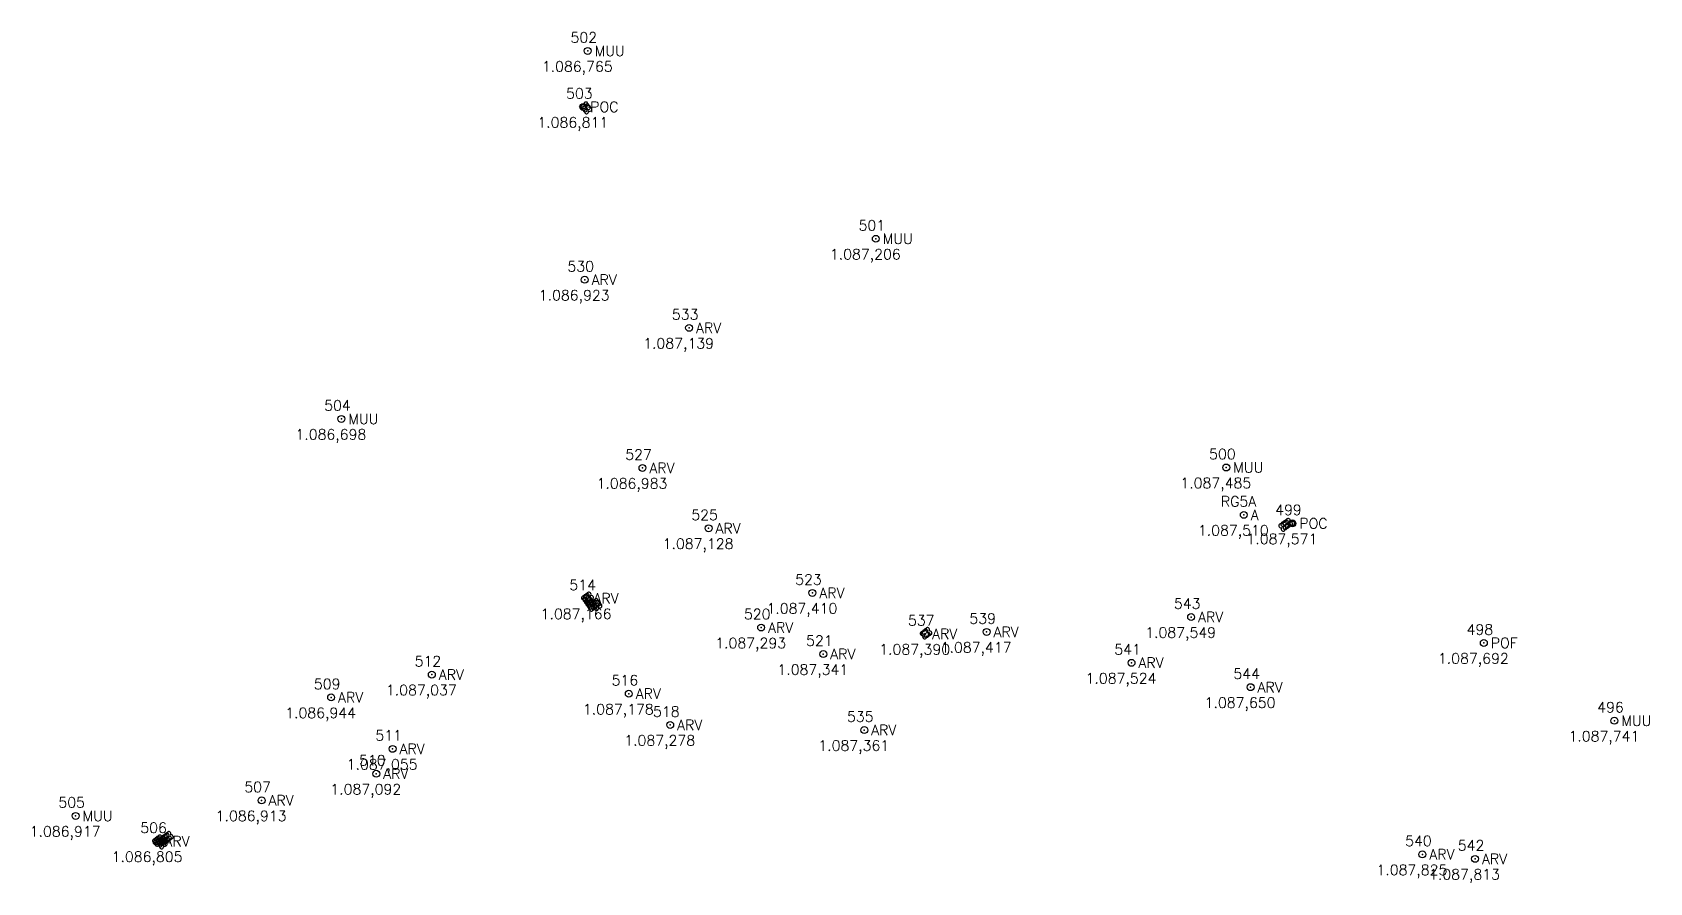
# Model space of a CAD drawing. Extents: x 190546 to 194941, y 8251022 to 8268833.
# Drawn here: x 194845.2 to 194915.6, y 8268796.2 to 8268833.2 of the extents above; entities that cross this region are included whole.
import ezdxf

# ---------------------------------------------------------------- set-up
doc = ezdxf.new("R2010")
doc.units = 0
doc.header["$LTSCALE"] = 10
doc.header["$MEASUREMENT"] = 0
doc.linetypes.add('CONTINUO', pattern=[0])
doc.layers.get('0').update_dxf_attribs({"linetype": 'CONTINUOUS'})
for name, color, linetype in [('_IRRADIACAO', 7, 'CONTINUO'), ('TOP-REDE_ELÉTRICA_POSTE-C0', 10, 'CONTINUOUS'), ('TOP-ÁRVORE', 80, 'CONTINUOUS')]:
    doc.layers.add(name, color=color, linetype=linetype)
doc.styles.add('ROMANS', font='romans', dxfattribs={"height": 0.2})
doc.styles.get("Standard").update_dxf_attribs({"font": 'txt.shx'})

# ---------------------------------------------------------------- blocks, each defined once
blk = doc.blocks.new('SIMB_CIRCULO')
at = {"color": 0, "linetype": 'CONTINUOUS'}
blk.add_circle((0, 0), 0.5, dxfattribs=at)
at = {"color": 0}
blk.add_point((0, 0), dxfattribs=at)
for tag in ['desc:', 'cota:', 'pto:']:
    blk.add_attdef(tag, (0, 0), '', height=1)
blk = doc.blocks.new('A$C49782D5F')
at = {"layer": 'TOP-ÁRVORE', "linetype": 'CONTINUOUS', "flags": 128}
blk.add_lwpolyline([(0.7, -1.01, 1.99215), (0.99, 0.7, 2.000068), (-0.72, 0.99, 2.000004), (-1.01, -0.72, 2.005032), (0.7, -1.01)], format="xyb", dxfattribs=at)
at = {"layer": 'TOP-ÁRVORE', "linetype": 'CONTINUOUS'}
blk.add_circle((0, 0), 0.275, dxfattribs=at)
blk = doc.blocks.new('A$C4CAD4B8B')
at = {"layer": 'TOP-REDE_ELÉTRICA_POSTE-C0', "const_width": 0.1}
for points in [[(-1.18, 0), (-2.48, 0)], [(1.18, 0), (2.48, 0)]]:
    blk.add_lwpolyline(points, dxfattribs=at)
at = {"layer": 'TOP-REDE_ELÉTRICA_POSTE-C0'}
blk.add_circle((0, 0), 1.18, dxfattribs=at)

msp = doc.modelspace()

# ---------------------------------------------------------------- block references
at = {"layer": '_IRRADIACAO', "color": 4}
ref = msp.add_blockref('SIMB_CIRCULO', (194869.357, 8268832.403), dxfattribs=dict(at, xscale=0.3, yscale=0.3, zscale=0.3))
ref.add_attrib('PONTO', '502', (194868.607, 8268832.763), dxfattribs={"layer": '0', "color": 1, "height": 0.45, "style": 'ROMANS'})
ref.add_attrib('DESC', 'MUU', (194869.657, 8268832.178), dxfattribs={"layer": '0', "color": 3, "height": 0.45, "style": 'ROMANS'})
ref.add_attrib('COTA', '1.086,765', (194867.357, 8268831.503), dxfattribs={"layer": '0', "color": 5, "height": 0.45, "style": 'ROMANS'})
ref = msp.add_blockref('SIMB_CIRCULO', (194869.163, 8268829.965), dxfattribs=dict(at, xscale=0.3, yscale=0.3, zscale=0.3))
ref.add_attrib('PONTO', '503', (194868.413, 8268830.325), dxfattribs={"layer": '0', "color": 1, "height": 0.45, "style": 'ROMANS'})
ref.add_attrib('DESC', 'POC', (194869.463, 8268829.74), dxfattribs={"layer": '0', "color": 3, "height": 0.45, "style": 'ROMANS'})
ref.add_attrib('COTA', '1.086,811', (194867.163, 8268829.065), dxfattribs={"layer": '0', "color": 5, "height": 0.45, "style": 'ROMANS'})
ref = msp.add_blockref('SIMB_CIRCULO', (194881.898, 8268824.219), dxfattribs=dict(at, xscale=0.3, yscale=0.3, zscale=0.3))
ref.add_attrib('PONTO', '501', (194881.148, 8268824.579), dxfattribs={"layer": '0', "color": 1, "height": 0.45, "style": 'ROMANS'})
ref.add_attrib('DESC', 'MUU', (194882.198, 8268823.994), dxfattribs={"layer": '0', "color": 3, "height": 0.45, "style": 'ROMANS'})
ref.add_attrib('COTA', '1.087,206', (194879.898, 8268823.319), dxfattribs={"layer": '0', "color": 5, "height": 0.45, "style": 'ROMANS'})
ref = msp.add_blockref('SIMB_CIRCULO', (194869.224, 8268822.436), dxfattribs=dict(at, xscale=0.3, yscale=0.3, zscale=0.3))
ref.add_attrib('PONTO', '530', (194868.474, 8268822.796), dxfattribs={"layer": '0', "color": 1, "height": 0.45, "style": 'ROMANS'})
ref.add_attrib('DESC', 'ARV', (194869.524, 8268822.211), dxfattribs={"layer": '0', "color": 3, "height": 0.45, "style": 'ROMANS'})
ref.add_attrib('COTA', '1.086,923', (194867.224, 8268821.536), dxfattribs={"layer": '0', "color": 5, "height": 0.45, "style": 'ROMANS'})
ref = msp.add_blockref('SIMB_CIRCULO', (194873.77, 8268820.341), dxfattribs=dict(at, xscale=0.3, yscale=0.3, zscale=0.3))
ref.add_attrib('PONTO', '533', (194873.02, 8268820.701), dxfattribs={"layer": '0', "color": 1, "height": 0.45, "style": 'ROMANS'})
ref.add_attrib('DESC', 'ARV', (194874.07, 8268820.116), dxfattribs={"layer": '0', "color": 3, "height": 0.45, "style": 'ROMANS'})
ref.add_attrib('COTA', '1.087,139', (194871.77, 8268819.441), dxfattribs={"layer": '0', "color": 5, "height": 0.45, "style": 'ROMANS'})
ref = msp.add_blockref('SIMB_CIRCULO', (194858.631, 8268816.375), dxfattribs=dict(at, xscale=0.3, yscale=0.3, zscale=0.3))
ref.add_attrib('PONTO', '504', (194857.881, 8268816.735), dxfattribs={"layer": '0', "color": 1, "height": 0.45, "style": 'ROMANS'})
ref.add_attrib('DESC', 'MUU', (194858.931, 8268816.15), dxfattribs={"layer": '0', "color": 3, "height": 0.45, "style": 'ROMANS'})
ref.add_attrib('COTA', '1.086,698', (194856.631, 8268815.475), dxfattribs={"layer": '0', "color": 5, "height": 0.45, "style": 'ROMANS'})
ref = msp.add_blockref('SIMB_CIRCULO', (194871.74, 8268814.239), dxfattribs=dict(at, xscale=0.3, yscale=0.3, zscale=0.3))
ref.add_attrib('PONTO', '527', (194870.99, 8268814.599), dxfattribs={"layer": '0', "color": 1, "height": 0.45, "style": 'ROMANS'})
ref.add_attrib('DESC', 'ARV', (194872.04, 8268814.014), dxfattribs={"layer": '0', "color": 3, "height": 0.45, "style": 'ROMANS'})
ref.add_attrib('COTA', '1.086,983', (194869.74, 8268813.339), dxfattribs={"layer": '0', "color": 5, "height": 0.45, "style": 'ROMANS'})
ref = msp.add_blockref('SIMB_CIRCULO', (194897.159, 8268814.259), dxfattribs=dict(at, xscale=0.3, yscale=0.3, zscale=0.3))
ref.add_attrib('PONTO', '500', (194896.409, 8268814.619), dxfattribs={"layer": '0', "color": 1, "height": 0.45, "style": 'ROMANS'})
ref.add_attrib('DESC', 'MUU', (194897.459, 8268814.034), dxfattribs={"layer": '0', "color": 3, "height": 0.45, "style": 'ROMANS'})
ref.add_attrib('COTA', '1.087,485', (194895.159, 8268813.359), dxfattribs={"layer": '0', "color": 5, "height": 0.45, "style": 'ROMANS'})
ref = msp.add_blockref('SIMB_CIRCULO', (194897.921, 8268812.196), dxfattribs=dict(at, xscale=0.3, yscale=0.3, zscale=0.3))
ref.add_attrib('PONTO', 'RG5A', (194896.921, 8268812.556), dxfattribs={"layer": '0', "color": 1, "height": 0.45, "style": 'ROMANS'})
ref.add_attrib('DESC', 'A', (194898.222, 8268811.971), dxfattribs={"layer": '0', "color": 3, "height": 0.45, "style": 'ROMANS'})
ref.add_attrib('COTA', '1.087,510', (194895.921, 8268811.296), dxfattribs={"layer": '0', "color": 5, "height": 0.45, "style": 'ROMANS'})
ref = msp.add_blockref('SIMB_CIRCULO', (194874.618, 8268811.611), dxfattribs=dict(at, xscale=0.3, yscale=0.3, zscale=0.3))
ref.add_attrib('PONTO', '525', (194873.868, 8268811.971), dxfattribs={"layer": '0', "color": 1, "height": 0.45, "style": 'ROMANS'})
ref.add_attrib('DESC', 'ARV', (194874.918, 8268811.386), dxfattribs={"layer": '0', "color": 3, "height": 0.45, "style": 'ROMANS'})
ref.add_attrib('COTA', '1.087,128', (194872.618, 8268810.711), dxfattribs={"layer": '0', "color": 5, "height": 0.45, "style": 'ROMANS'})
ref = msp.add_blockref('SIMB_CIRCULO', (194900.036, 8268811.826), dxfattribs=dict(at, xscale=0.3, yscale=0.3, zscale=0.3))
ref.add_attrib('PONTO', '499', (194899.286, 8268812.186), dxfattribs={"layer": '0', "color": 1, "height": 0.45, "style": 'ROMANS'})
ref.add_attrib('DESC', 'POC', (194900.336, 8268811.601), dxfattribs={"layer": '0', "color": 3, "height": 0.45, "style": 'ROMANS'})
ref.add_attrib('COTA', '1.087,571', (194898.036, 8268810.926), dxfattribs={"layer": '0', "color": 5, "height": 0.45, "style": 'ROMANS'})
ref = msp.add_blockref('SIMB_CIRCULO', (194879.138, 8268808.795), dxfattribs=dict(at, xscale=0.3, yscale=0.3, zscale=0.3))
ref.add_attrib('PONTO', '523', (194878.388, 8268809.155), dxfattribs={"layer": '0', "color": 1, "height": 0.45, "style": 'ROMANS'})
ref.add_attrib('DESC', 'ARV', (194879.438, 8268808.57), dxfattribs={"layer": '0', "color": 3, "height": 0.45, "style": 'ROMANS'})
ref.add_attrib('COTA', '1.087,410', (194877.138, 8268807.895), dxfattribs={"layer": '0', "color": 5, "height": 0.45, "style": 'ROMANS'})
ref = msp.add_blockref('SIMB_CIRCULO', (194869.306, 8268808.558), dxfattribs=dict(at, xscale=0.3, yscale=0.3, zscale=0.3))
ref.add_attrib('PONTO', '514', (194868.556, 8268808.918), dxfattribs={"layer": '0', "color": 1, "height": 0.45, "style": 'ROMANS'})
ref.add_attrib('DESC', 'ARV', (194869.606, 8268808.333), dxfattribs={"layer": '0', "color": 3, "height": 0.45, "style": 'ROMANS'})
ref.add_attrib('COTA', '1.087,166', (194867.306, 8268807.658), dxfattribs={"layer": '0', "color": 5, "height": 0.45, "style": 'ROMANS'})
ref = msp.add_blockref('SIMB_CIRCULO', (194876.907, 8268807.288), dxfattribs=dict(at, xscale=0.3, yscale=0.3, zscale=0.3))
ref.add_attrib('PONTO', '520', (194876.157, 8268807.648), dxfattribs={"layer": '0', "color": 1, "height": 0.45, "style": 'ROMANS'})
ref.add_attrib('DESC', 'ARV', (194877.207, 8268807.063), dxfattribs={"layer": '0', "color": 3, "height": 0.45, "style": 'ROMANS'})
ref.add_attrib('COTA', '1.087,293', (194874.907, 8268806.388), dxfattribs={"layer": '0', "color": 5, "height": 0.45, "style": 'ROMANS'})
ref = msp.add_blockref('SIMB_CIRCULO', (194895.627, 8268807.746), dxfattribs=dict(at, xscale=0.3, yscale=0.3, zscale=0.3))
ref.add_attrib('PONTO', '543', (194894.877, 8268808.106), dxfattribs={"layer": '0', "color": 1, "height": 0.45, "style": 'ROMANS'})
ref.add_attrib('DESC', 'ARV', (194895.927, 8268807.521), dxfattribs={"layer": '0', "color": 3, "height": 0.45, "style": 'ROMANS'})
ref.add_attrib('COTA', '1.087,549', (194893.627, 8268806.846), dxfattribs={"layer": '0', "color": 5, "height": 0.45, "style": 'ROMANS'})
ref = msp.add_blockref('SIMB_CIRCULO', (194884.048, 8268807.013), dxfattribs=dict(at, xscale=0.3, yscale=0.3, zscale=0.3))
ref.add_attrib('PONTO', '537', (194883.298, 8268807.373), dxfattribs={"layer": '0', "color": 1, "height": 0.45, "style": 'ROMANS'})
ref.add_attrib('DESC', 'ARV', (194884.348, 8268806.788), dxfattribs={"layer": '0', "color": 3, "height": 0.45, "style": 'ROMANS'})
ref.add_attrib('COTA', '1.087,390', (194882.048, 8268806.113), dxfattribs={"layer": '0', "color": 5, "height": 0.45, "style": 'ROMANS'})
ref = msp.add_blockref('SIMB_CIRCULO', (194886.724, 8268807.096), dxfattribs=dict(at, xscale=0.3, yscale=0.3, zscale=0.3))
ref.add_attrib('PONTO', '539', (194885.974, 8268807.456), dxfattribs={"layer": '0', "color": 1, "height": 0.45, "style": 'ROMANS'})
ref.add_attrib('DESC', 'ARV', (194887.024, 8268806.871), dxfattribs={"layer": '0', "color": 3, "height": 0.45, "style": 'ROMANS'})
ref.add_attrib('COTA', '1.087,417', (194884.724, 8268806.196), dxfattribs={"layer": '0', "color": 5, "height": 0.45, "style": 'ROMANS'})
ref = msp.add_blockref('SIMB_CIRCULO', (194908.371, 8268806.616), dxfattribs=dict(at, xscale=0.3, yscale=0.3, zscale=0.3))
ref.add_attrib('PONTO', '498', (194907.621, 8268806.976), dxfattribs={"layer": '0', "color": 1, "height": 0.45, "style": 'ROMANS'})
ref.add_attrib('DESC', 'POF', (194908.671, 8268806.391), dxfattribs={"layer": '0', "color": 3, "height": 0.45, "style": 'ROMANS'})
ref.add_attrib('COTA', '1.087,692', (194906.371, 8268805.716), dxfattribs={"layer": '0', "color": 5, "height": 0.45, "style": 'ROMANS'})
ref = msp.add_blockref('SIMB_CIRCULO', (194879.614, 8268806.131), dxfattribs=dict(at, xscale=0.3, yscale=0.3, zscale=0.3))
ref.add_attrib('PONTO', '521', (194878.864, 8268806.491), dxfattribs={"layer": '0', "color": 1, "height": 0.45, "style": 'ROMANS'})
ref.add_attrib('DESC', 'ARV', (194879.914, 8268805.906), dxfattribs={"layer": '0', "color": 3, "height": 0.45, "style": 'ROMANS'})
ref.add_attrib('COTA', '1.087,341', (194877.614, 8268805.231), dxfattribs={"layer": '0', "color": 5, "height": 0.45, "style": 'ROMANS'})
ref = msp.add_blockref('SIMB_CIRCULO', (194862.569, 8268805.238), dxfattribs=dict(at, xscale=0.3, yscale=0.3, zscale=0.3))
ref.add_attrib('PONTO', '512', (194861.819, 8268805.598), dxfattribs={"layer": '0', "color": 1, "height": 0.45, "style": 'ROMANS'})
ref.add_attrib('DESC', 'ARV', (194862.869, 8268805.013), dxfattribs={"layer": '0', "color": 3, "height": 0.45, "style": 'ROMANS'})
ref.add_attrib('COTA', '1.087,037', (194860.569, 8268804.338), dxfattribs={"layer": '0', "color": 5, "height": 0.45, "style": 'ROMANS'})
ref = msp.add_blockref('SIMB_CIRCULO', (194893.032, 8268805.751), dxfattribs=dict(at, xscale=0.3, yscale=0.3, zscale=0.3))
ref.add_attrib('PONTO', '541', (194892.282, 8268806.111), dxfattribs={"layer": '0', "color": 1, "height": 0.45, "style": 'ROMANS'})
ref.add_attrib('DESC', 'ARV', (194893.332, 8268805.526), dxfattribs={"layer": '0', "color": 3, "height": 0.45, "style": 'ROMANS'})
ref.add_attrib('COTA', '1.087,524', (194891.032, 8268804.851), dxfattribs={"layer": '0', "color": 5, "height": 0.45, "style": 'ROMANS'})
ref = msp.add_blockref('SIMB_CIRCULO', (194871.145, 8268804.406), dxfattribs=dict(at, xscale=0.3, yscale=0.3, zscale=0.3))
ref.add_attrib('PONTO', '516', (194870.395, 8268804.766), dxfattribs={"layer": '0', "color": 1, "height": 0.45, "style": 'ROMANS'})
ref.add_attrib('DESC', 'ARV', (194871.445, 8268804.181), dxfattribs={"layer": '0', "color": 3, "height": 0.45, "style": 'ROMANS'})
ref.add_attrib('COTA', '1.087,178', (194869.145, 8268803.506), dxfattribs={"layer": '0', "color": 5, "height": 0.45, "style": 'ROMANS'})
ref = msp.add_blockref('SIMB_CIRCULO', (194898.215, 8268804.691), dxfattribs=dict(at, xscale=0.3, yscale=0.3, zscale=0.3))
ref.add_attrib('PONTO', '544', (194897.465, 8268805.051), dxfattribs={"layer": '0', "color": 1, "height": 0.45, "style": 'ROMANS'})
ref.add_attrib('DESC', 'ARV', (194898.516, 8268804.466), dxfattribs={"layer": '0', "color": 3, "height": 0.45, "style": 'ROMANS'})
ref.add_attrib('COTA', '1.087,650', (194896.215, 8268803.791), dxfattribs={"layer": '0', "color": 5, "height": 0.45, "style": 'ROMANS'})
ref = msp.add_blockref('SIMB_CIRCULO', (194858.184, 8268804.244), dxfattribs=dict(at, xscale=0.3, yscale=0.3, zscale=0.3))
ref.add_attrib('PONTO', '509', (194857.434, 8268804.604), dxfattribs={"layer": '0', "color": 1, "height": 0.45, "style": 'ROMANS'})
ref.add_attrib('DESC', 'ARV', (194858.484, 8268804.019), dxfattribs={"layer": '0', "color": 3, "height": 0.45, "style": 'ROMANS'})
ref.add_attrib('COTA', '1.086,944', (194856.184, 8268803.344), dxfattribs={"layer": '0', "color": 5, "height": 0.45, "style": 'ROMANS'})
ref = msp.add_blockref('SIMB_CIRCULO', (194872.947, 8268803.044), dxfattribs=dict(at, xscale=0.3, yscale=0.3, zscale=0.3))
ref.add_attrib('PONTO', '518', (194872.197, 8268803.404), dxfattribs={"layer": '0', "color": 1, "height": 0.45, "style": 'ROMANS'})
ref.add_attrib('DESC', 'ARV', (194873.247, 8268802.819), dxfattribs={"layer": '0', "color": 3, "height": 0.45, "style": 'ROMANS'})
ref.add_attrib('COTA', '1.087,278', (194870.947, 8268802.144), dxfattribs={"layer": '0', "color": 5, "height": 0.45, "style": 'ROMANS'})
ref = msp.add_blockref('SIMB_CIRCULO', (194914.056, 8268803.231), dxfattribs=dict(at, xscale=0.3, yscale=0.3, zscale=0.3))
ref.add_attrib('PONTO', '496', (194913.306, 8268803.591), dxfattribs={"layer": '0', "color": 1, "height": 0.45, "style": 'ROMANS'})
ref.add_attrib('DESC', 'MUU', (194914.356, 8268803.006), dxfattribs={"layer": '0', "color": 3, "height": 0.45, "style": 'ROMANS'})
ref.add_attrib('COTA', '1.087,741', (194912.056, 8268802.331), dxfattribs={"layer": '0', "color": 5, "height": 0.45, "style": 'ROMANS'})
ref = msp.add_blockref('SIMB_CIRCULO', (194881.396, 8268802.824), dxfattribs=dict(at, xscale=0.3, yscale=0.3, zscale=0.3))
ref.add_attrib('PONTO', '535', (194880.646, 8268803.184), dxfattribs={"layer": '0', "color": 1, "height": 0.45, "style": 'ROMANS'})
ref.add_attrib('DESC', 'ARV', (194881.696, 8268802.599), dxfattribs={"layer": '0', "color": 3, "height": 0.45, "style": 'ROMANS'})
ref.add_attrib('COTA', '1.087,361', (194879.396, 8268801.924), dxfattribs={"layer": '0', "color": 5, "height": 0.45, "style": 'ROMANS'})
ref = msp.add_blockref('SIMB_CIRCULO', (194860.862, 8268802.004), dxfattribs=dict(at, xscale=0.3, yscale=0.3, zscale=0.3))
ref.add_attrib('PONTO', '511', (194860.112, 8268802.364), dxfattribs={"layer": '0', "color": 1, "height": 0.45, "style": 'ROMANS'})
ref.add_attrib('DESC', 'ARV', (194861.162, 8268801.779), dxfattribs={"layer": '0', "color": 3, "height": 0.45, "style": 'ROMANS'})
ref.add_attrib('COTA', '1.087,055', (194858.862, 8268801.104), dxfattribs={"layer": '0', "color": 5, "height": 0.45, "style": 'ROMANS'})
ref = msp.add_blockref('SIMB_CIRCULO', (194860.15, 8268800.919), dxfattribs=dict(at, xscale=0.3, yscale=0.3, zscale=0.3))
ref.add_attrib('PONTO', '510', (194859.4, 8268801.279), dxfattribs={"layer": '0', "color": 1, "height": 0.45, "style": 'ROMANS'})
ref.add_attrib('DESC', 'ARV', (194860.45, 8268800.694), dxfattribs={"layer": '0', "color": 3, "height": 0.45, "style": 'ROMANS'})
ref.add_attrib('COTA', '1.087,092', (194858.15, 8268800.019), dxfattribs={"layer": '0', "color": 5, "height": 0.45, "style": 'ROMANS'})
ref = msp.add_blockref('SIMB_CIRCULO', (194855.157, 8268799.758), dxfattribs=dict(at, xscale=0.3, yscale=0.3, zscale=0.3))
ref.add_attrib('PONTO', '507', (194854.407, 8268800.118), dxfattribs={"layer": '0', "color": 1, "height": 0.45, "style": 'ROMANS'})
ref.add_attrib('DESC', 'ARV', (194855.457, 8268799.533), dxfattribs={"layer": '0', "color": 3, "height": 0.45, "style": 'ROMANS'})
ref.add_attrib('COTA', '1.086,913', (194853.157, 8268798.858), dxfattribs={"layer": '0', "color": 5, "height": 0.45, "style": 'ROMANS'})
ref = msp.add_blockref('SIMB_CIRCULO', (194847.06, 8268799.084), dxfattribs=dict(at, xscale=0.3, yscale=0.3, zscale=0.3))
ref.add_attrib('PONTO', '505', (194846.31, 8268799.444), dxfattribs={"layer": '0', "color": 1, "height": 0.45, "style": 'ROMANS'})
ref.add_attrib('DESC', 'MUU', (194847.36, 8268798.859), dxfattribs={"layer": '0', "color": 3, "height": 0.45, "style": 'ROMANS'})
ref.add_attrib('COTA', '1.086,917', (194845.06, 8268798.184), dxfattribs={"layer": '0', "color": 5, "height": 0.45, "style": 'ROMANS'})
ref = msp.add_blockref('SIMB_CIRCULO', (194850.627, 8268797.981), dxfattribs=dict(at, xscale=0.3, yscale=0.3, zscale=0.3))
ref.add_attrib('PONTO', '506', (194849.877, 8268798.341), dxfattribs={"layer": '0', "color": 1, "height": 0.45, "style": 'ROMANS'})
ref.add_attrib('DESC', 'ARV', (194850.927, 8268797.756), dxfattribs={"layer": '0', "color": 3, "height": 0.45, "style": 'ROMANS'})
ref.add_attrib('COTA', '1.086,805', (194848.627, 8268797.081), dxfattribs={"layer": '0', "color": 5, "height": 0.45, "style": 'ROMANS'})
ref = msp.add_blockref('SIMB_CIRCULO', (194905.696, 8268797.409), dxfattribs=dict(at, xscale=0.3, yscale=0.3, zscale=0.3))
ref.add_attrib('PONTO', '540', (194904.946, 8268797.769), dxfattribs={"layer": '0', "color": 1, "height": 0.45, "style": 'ROMANS'})
ref.add_attrib('DESC', 'ARV', (194905.996, 8268797.184), dxfattribs={"layer": '0', "color": 3, "height": 0.45, "style": 'ROMANS'})
ref.add_attrib('COTA', '1.087,825', (194903.696, 8268796.509), dxfattribs={"layer": '0', "color": 5, "height": 0.45, "style": 'ROMANS'})
ref = msp.add_blockref('SIMB_CIRCULO', (194907.987, 8268797.213), dxfattribs=dict(at, xscale=0.3, yscale=0.3, zscale=0.3))
ref.add_attrib('PONTO', '542', (194907.237, 8268797.573), dxfattribs={"layer": '0', "color": 1, "height": 0.45, "style": 'ROMANS'})
ref.add_attrib('DESC', 'ARV', (194908.287, 8268796.988), dxfattribs={"layer": '0', "color": 3, "height": 0.45, "style": 'ROMANS'})
ref.add_attrib('COTA', '1.087,813', (194905.987, 8268796.313), dxfattribs={"layer": '0', "color": 5, "height": 0.45, "style": 'ROMANS'})
at = {"layer": 'TOP-REDE_ELÉTRICA_POSTE-C0', "xscale": 0.08333333333333333, "yscale": 0.08333333333333333, "zscale": 0.08333333333333333}
for p in [(194869.163, 8268829.965), (194900.036, 8268811.826), (194850.543, 8268797.921)]:
    msp.add_blockref('A$C4CAD4B8B', p, dxfattribs=at)
at = {"layer": 'TOP-ÁRVORE', "xscale": 0.08333333333333333, "yscale": 0.08333333333333333, "zscale": 0.08333333333333333}
for p in [(194869.261, 8268829.965), (194869.32, 8268829.881), (194899.661, 8268811.705), (194899.745, 8268811.766), (194899.829, 8268811.826), (194869.306, 8268808.558), (194869.389, 8268808.616), (194869.365, 8268808.474), (194869.423, 8268808.389), (194869.482, 8268808.305), (194869.541, 8268808.22), (194869.624, 8268808.278), (194869.707, 8268808.336), (194869.765, 8268808.252), (194884.131, 8268807.071), (194884.048, 8268807.013), (194850.627, 8268797.981), (194850.71, 8268798.039), (194850.768, 8268797.955), (194850.851, 8268798.013), (194850.934, 8268798.071), (194851.017, 8268798.129), (194851.1, 8268798.187), (194850.827, 8268797.87)]:
    msp.add_blockref('A$C49782D5F', p, dxfattribs=at)

doc.saveas('drawing.dxf')
